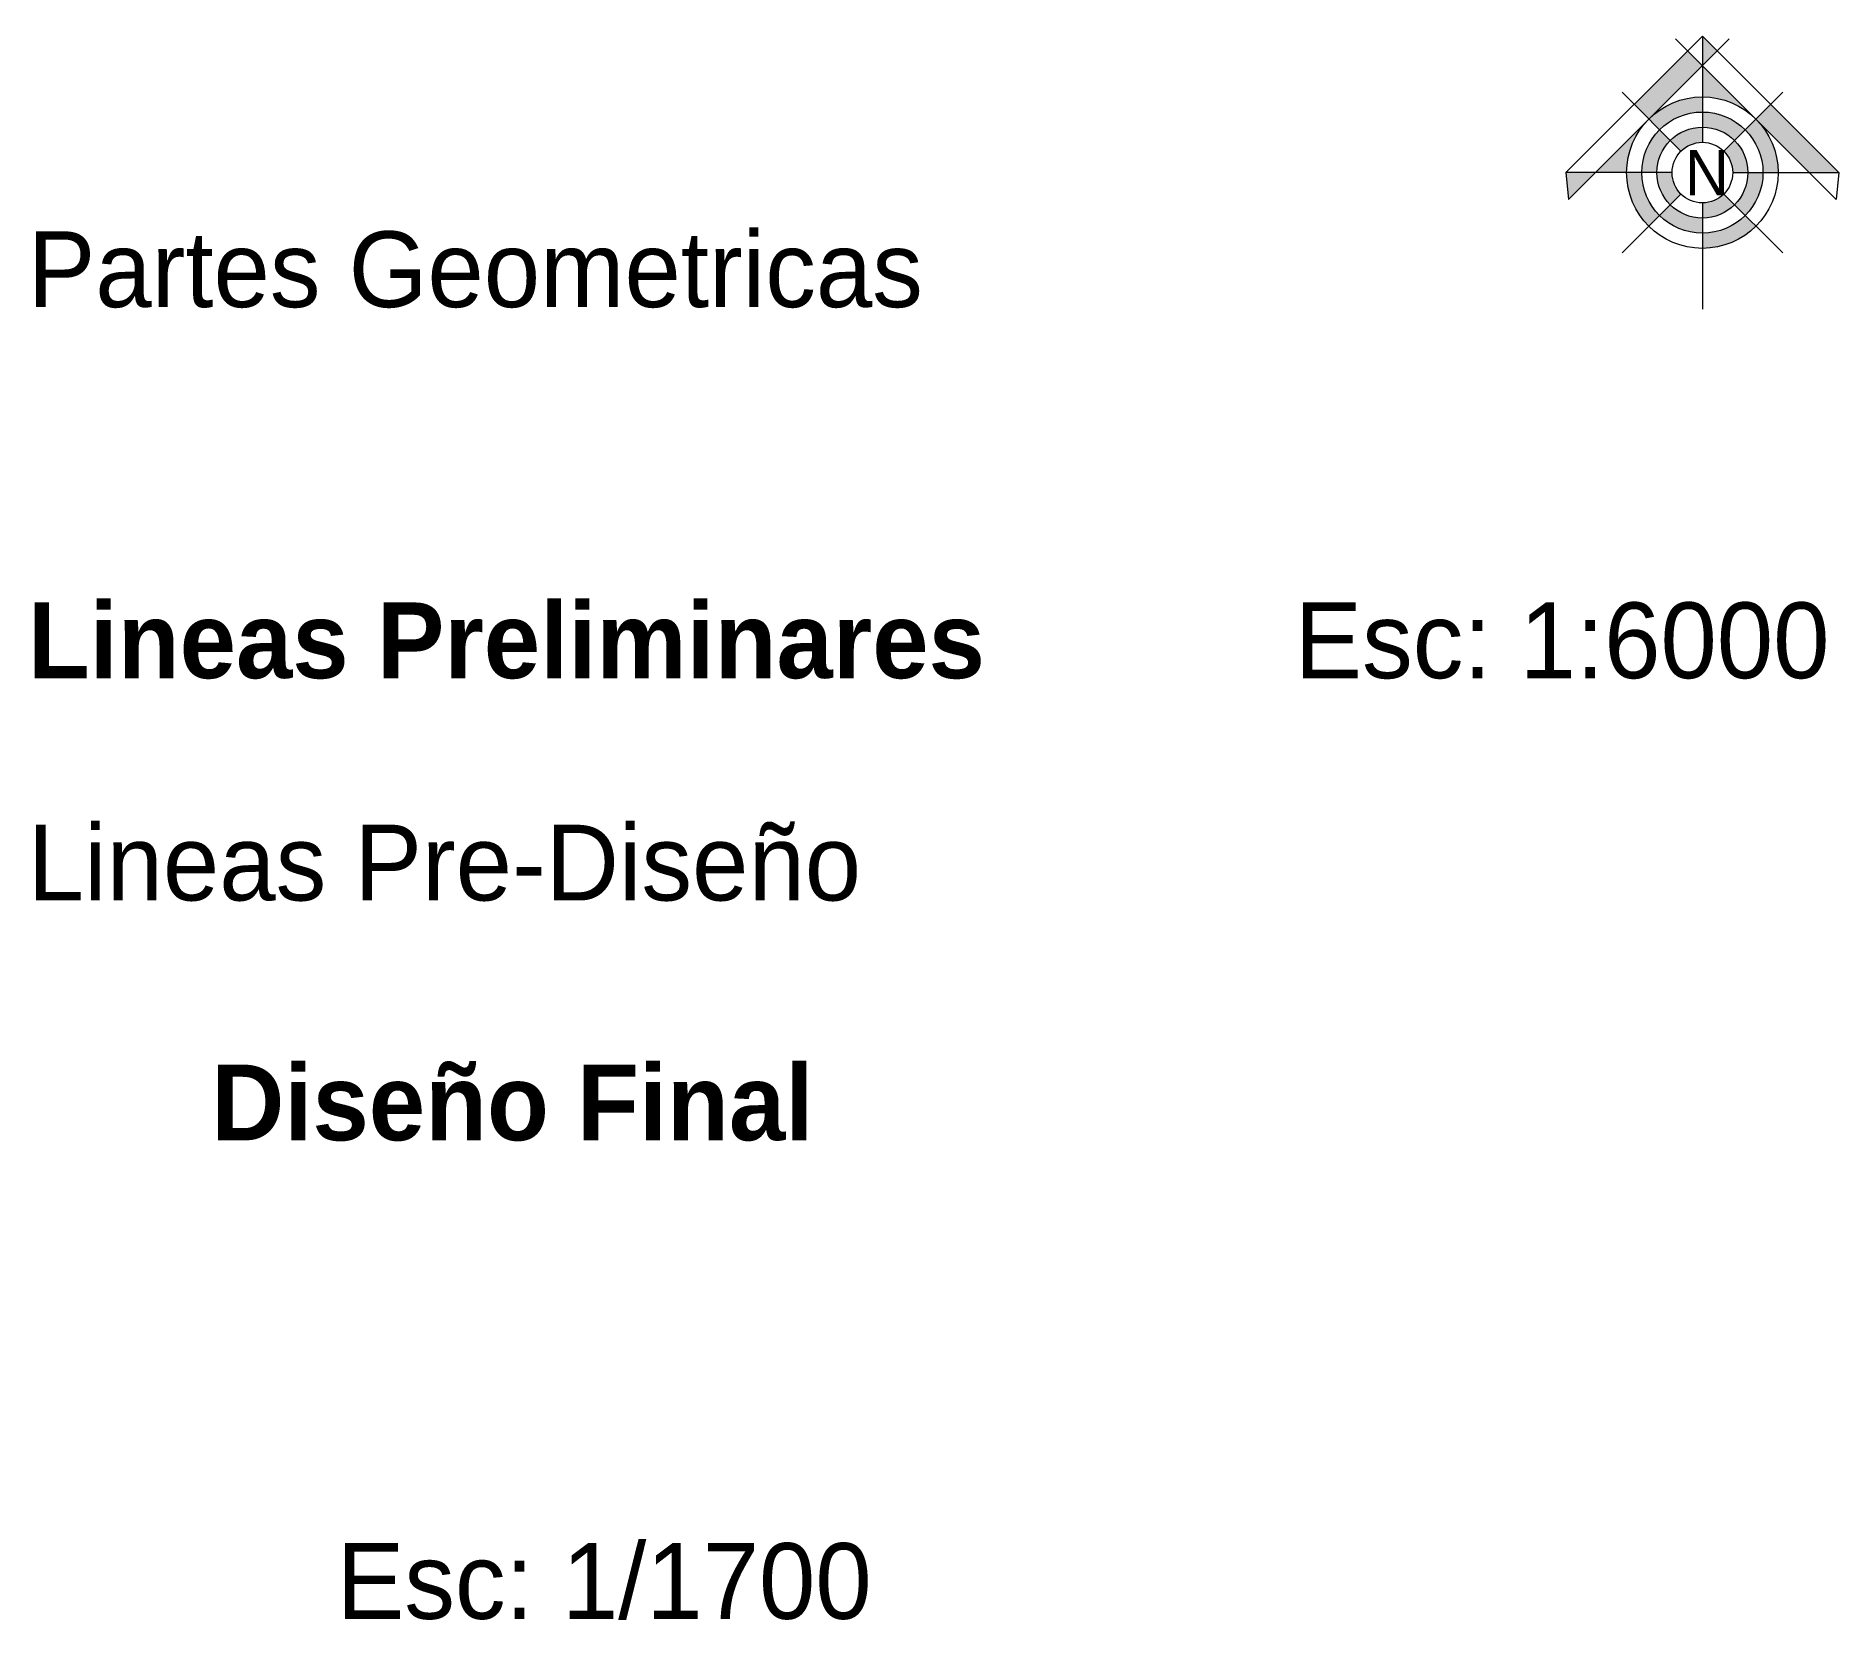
# Model space of a CAD drawing. Header units: metres. Extents: x 8490 to 19635, y 3785 to 12736.
# Drawn here: x 10040 to 12420, y 10645 to 12736 of the extents above; entities that cross this region are included whole.
import ezdxf

# ---------------------------------------------------------------- set-up
doc = ezdxf.new("R2010")
doc.units = ezdxf.units.M
doc.layers.add('Layer2', color=2, linetype='Continuous', lineweight=20)
doc.layers.add('Layer5', color=5, linetype='Continuous', lineweight=50)
doc.styles.get("Standard").update_dxf_attribs({"font": 'utsaahb.ttf'})

msp = doc.modelspace()

# ---------------------------------------------------------------- texts
at = {"layer": 'Layer5', "width": 1405.07983, "attachment_point": 1}
for s, insert, char_height in [('N', (12216.971, 12585.825), 60), ('Partes Geometricas', (10029.353, 12478.249), 100), ('{\\fUtsaah|b1|i0|c0|p34;Lineas Preliminares}', (10029.353, 11988.401), 100), ('Esc: 1:6000', (11701.62, 11988.401), 100), ('Lineas Pre-Diseño', (10029.353, 11694.981), 100), ('{\\fUtsaah|b1|i0|c0|p34;Diseño Final}', (10271.479, 11378.357), 100), ('Esc: 1/1700', (10437.216, 10746.617), 100)]:
    msp.add_mtext(s, dxfattribs=dict(at, insert=insert, char_height=char_height))

# ---------------------------------------------------------------- hatches: boundary and pattern name
at = {"layer": 'Layer2'}
h = msp.add_hatch(color=256, dxfattribs=at)
h.paths.add_polyline_path([(12240.028, 12615.833, 0.19891237), (12197.601, 12598.259), (12211.743, 12584.117, -0.19891237), (12240.028, 12595.833)])
h.paths.add_polyline_path([(12282.454, 12598.259), (12268.312, 12584.117, -0.19891237), (12280.028, 12555.833), (12300.028, 12555.833, 0.19891237)])
h.paths.add_polyline_path([(12282.454, 12513.406), (12268.312, 12527.548, -0.19891237), (12240.028, 12515.833), (12240.028, 12495.833, 0.19891237)])
h.paths.add_polyline_path([(12200.028, 12555.833), (12180.028, 12555.833, 0.19891237), (12197.601, 12513.406), (12211.743, 12527.548, -0.19891237)])
h.paths.add_polyline_path([(12197.601, 12598.259), (12183.459, 12612.401, 0.19891237), (12160.028, 12555.833), (12180.028, 12555.833, -0.19891237)])
h.paths.add_polyline_path([(12240.028, 12635.833), (12240.028, 12615.833, -0.19891237), (12282.454, 12598.259), (12296.596, 12612.401, 0.19891237)])
h.paths.add_polyline_path([(12320.028, 12555.833), (12300.028, 12555.833, -0.19891237), (12282.454, 12513.406), (12296.596, 12499.264, 0.19891237)])
h.paths.add_polyline_path([(12240.028, 12495.833, -0.19891237), (12197.601, 12513.406), (12183.459, 12499.264, 0.19891237), (12240.028, 12475.833)])
h.paths.add_polyline_path([(12160.028, 12555.833), (12140.028, 12555.833, 0.19891237), (12169.317, 12485.122), (12183.459, 12499.264, -0.19891237)])
h.paths.add_polyline_path([(12240.028, 12635.833), (12240.028, 12655.833, 0.19891237), (12169.317, 12626.543), (12183.459, 12612.401, -0.19891237)])
h.paths.add_polyline_path([(12310.738, 12626.543), (12296.596, 12612.401, -0.19891237), (12320.028, 12555.833), (12340.028, 12555.833, 0.19891237)])
h.paths.add_polyline_path([(12310.738, 12485.122), (12296.596, 12499.264, -0.19891237), (12240.028, 12475.833), (12240.028, 12455.833, 0.19891237)])
h.paths.add_polyline_path([(12169.317, 12626.543), (12098.606, 12555.833), (12140.028, 12555.833, -0.19891237)])
h.paths.add_polyline_path([(12240.028, 12697.254), (12240.028, 12655.833, -0.19891237), (12310.738, 12626.543)])
h.paths.add_polyline_path([(12098.606, 12555.833), (12059.75, 12555.833), (12063.251, 12520.477)])
h.paths.add_polyline_path([(12240.028, 12697.254), (12220.6, 12716.682), (12149.889, 12645.971), (12169.317, 12626.543)])
h.paths.add_polyline_path([(12240.028, 12736.11), (12240.028, 12697.254), (12259.456, 12716.682)])
h.paths.add_polyline_path([(12330.166, 12645.971), (12310.738, 12626.543), (12381.449, 12555.833), (12420.305, 12555.833)])

# ---------------------------------------------------------------- linework, layer by layer
for p, q in [((12240.028, 12736.11), (12059.75, 12555.833)), ((12240.028, 12736.11), (12240.028, 12595.833)), ((12240.028, 12736.11), (12420.305, 12555.833)), ((12063.251, 12520.477), (12275.383, 12732.609)), ((12204.672, 12732.609), (12416.804, 12520.477)), ((12133.962, 12661.899), (12211.743, 12584.117)), ((12268.312, 12584.117), (12346.094, 12661.899)), ((12200.028, 12555.833), (12059.75, 12555.833)), ((12059.75, 12555.833), (12063.251, 12520.477)), ((12280.028, 12555.833), (12420.305, 12555.833)), ((12420.305, 12555.833), (12416.804, 12520.477)), ((12133.962, 12449.767), (12211.743, 12527.548)), ((12268.312, 12527.548), (12346.094, 12449.767)), ((12240.028, 12515.833), (12240.028, 12375.555))]:
    msp.add_line(p, q, dxfattribs=at)
for radius in [100, 80, 60, 40]:
    msp.add_circle((12240.028, 12555.833), radius, dxfattribs=at)

msp.set_redraw_order([(e.dxf.handle, doc.entitydb.next_handle()) for e in msp.query("TEXT MTEXT ATTDEF DIMENSION ARC_DIMENSION")])  # texts and dimensions are drawn at this point

doc.saveas('drawing.dxf')
